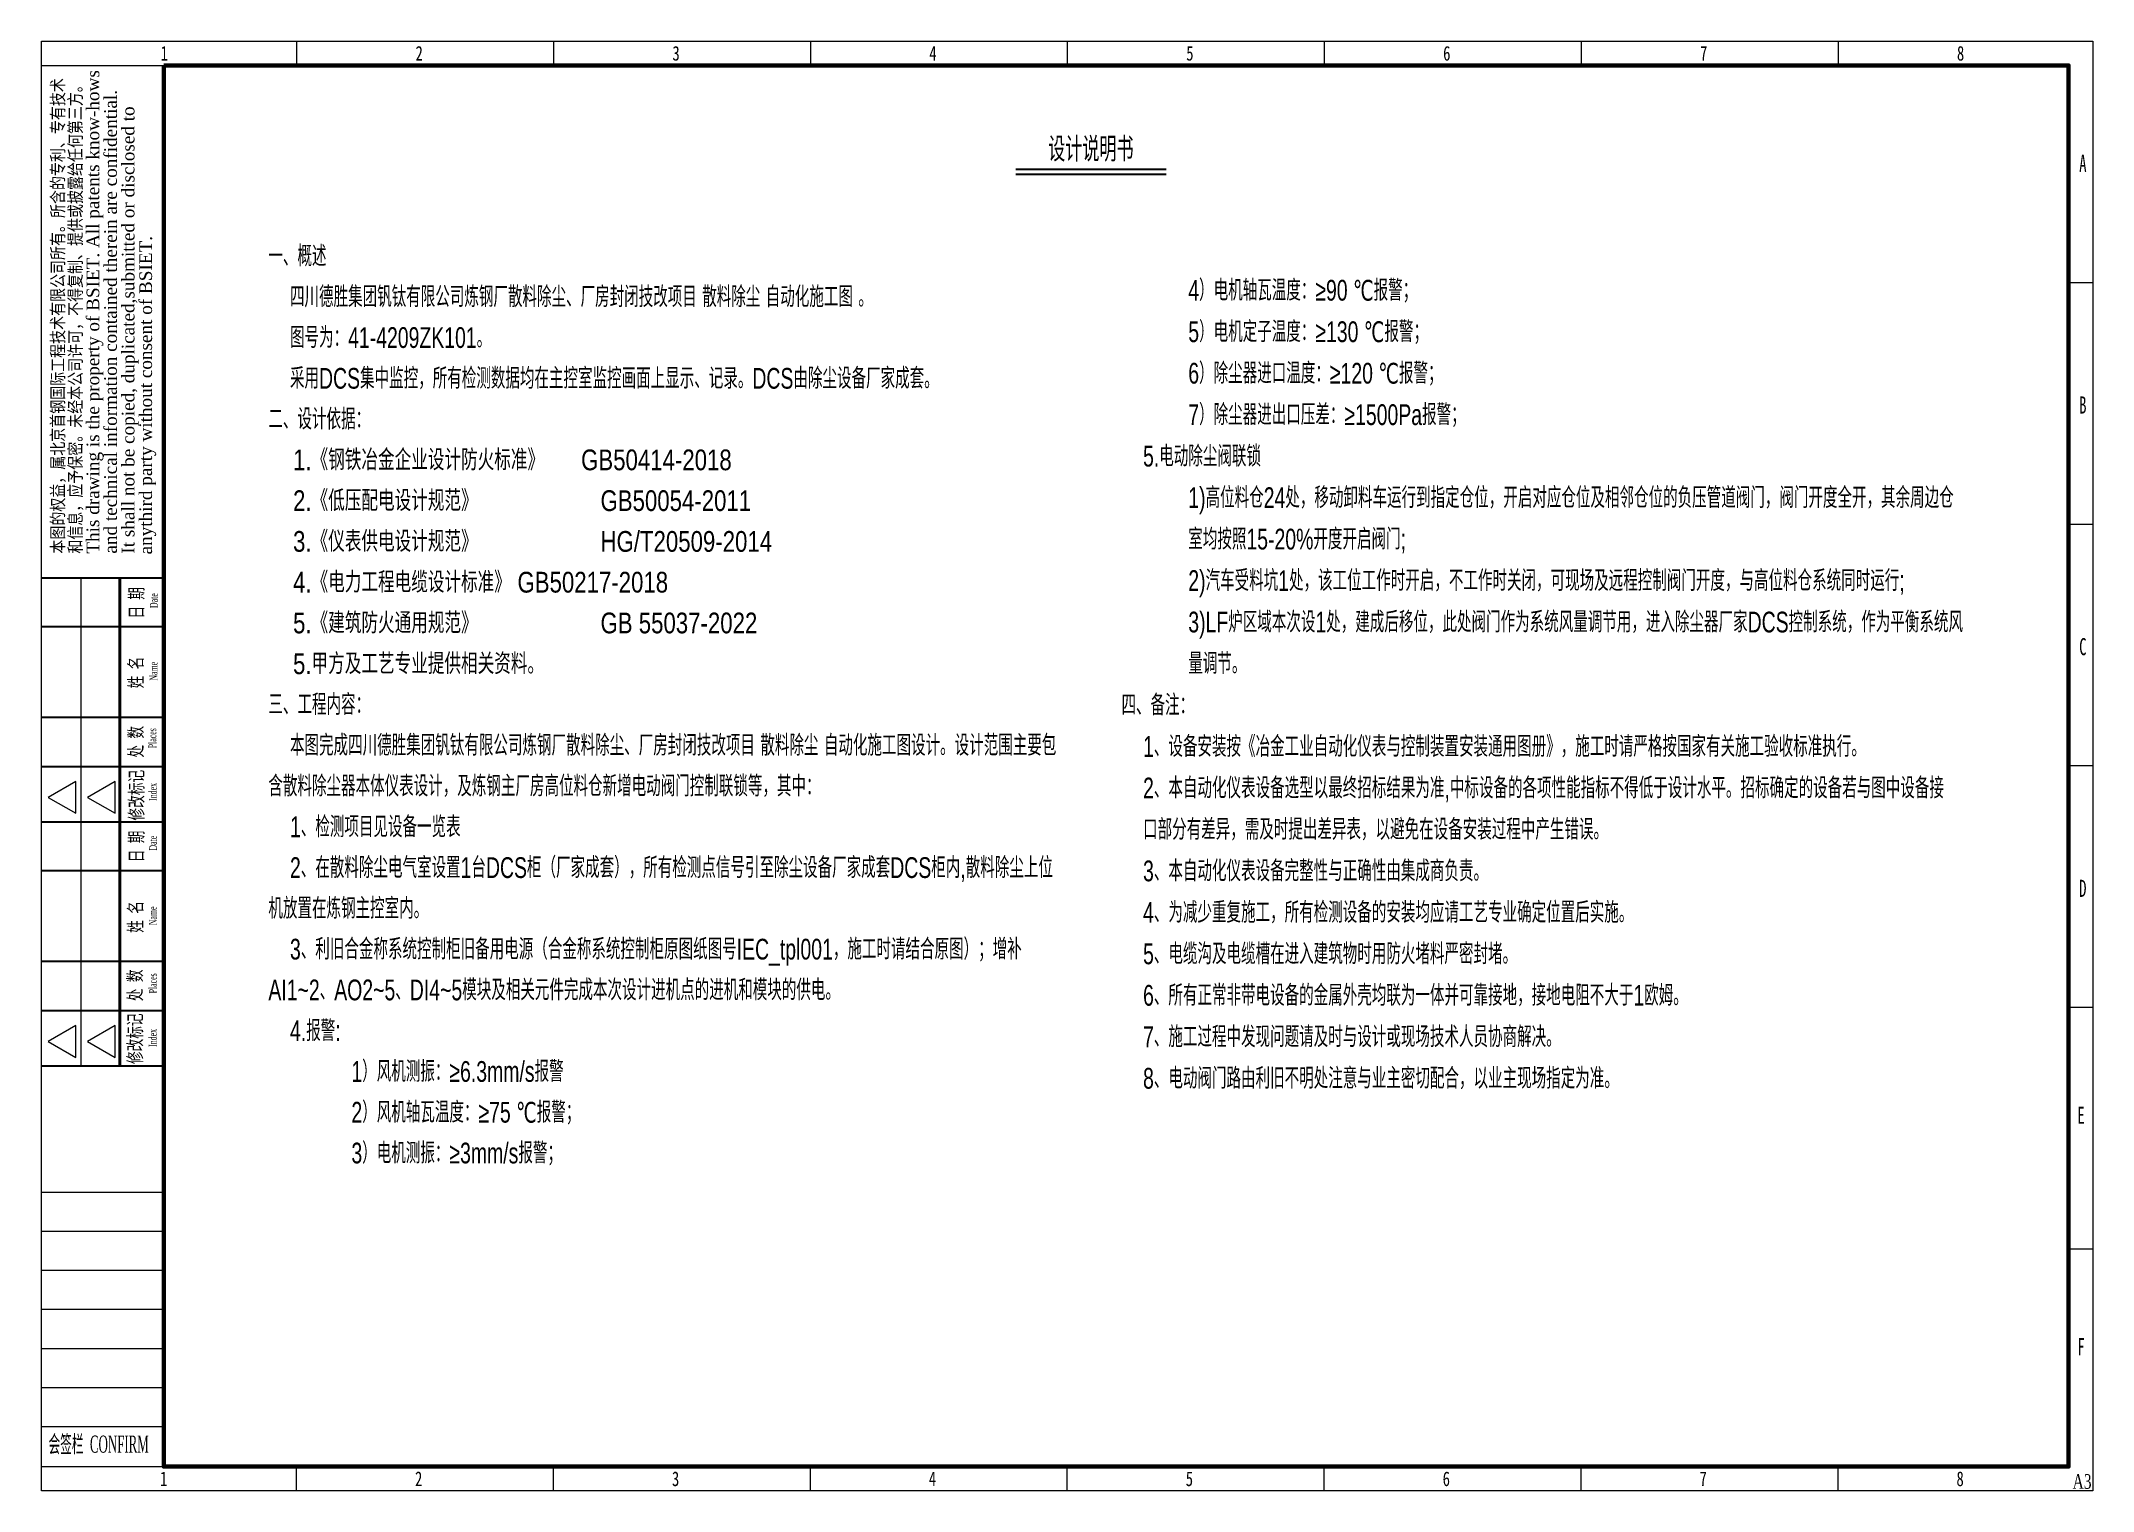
# Model space of a CAD drawing. Header units: millimetres. Extents: x -705761 to 1364679, y -410401 to 446404.
# Drawn here: x -705761 to -663749, y 286314 to 316014 of the extents above; entities that cross this region are included whole.
import ezdxf
from ezdxf.enums import TextEntityAlignment as Align

# ---------------------------------------------------------------- set-up
doc = ezdxf.new("R2010")
doc.units = ezdxf.units.MM
doc.layers.add('000自动化文字', color=7, linetype='Continuous', lineweight=35)
doc.layers.add('图框', color=7, linetype='Continuous', lineweight=13)
doc.layers.add('TK', color=7, linetype='Continuous')
doc.layers.add('模板-签名-公用', color=3, linetype='Continuous')
doc.styles.add('LZ-Roman', font='times.ttf')
doc.styles.add('Style-Times New Roman', font='times.ttf')
doc.styles.add('Style-仿宋_GB2312', font='')
doc.styles.add('宋体', font='', dxfattribs={"width": 0.7, "height": 2.5})
doc.styles.add('宋体_1', font='', dxfattribs={"width": 0.7, "height": 2.386364})
doc.styles.add('首钢设计院H5', font='ROS.shx', dxfattribs={"width": 0.7, "height": 5, "bigfont": 'HzTXT.shx'})
doc.styles.get('Style-仿宋_GB2312').set_extended_font_data('仿宋_GB2312')
doc.styles.get('宋体').set_extended_font_data('SimSun')
doc.styles.get('宋体_1').set_extended_font_data('SimSun')

msp = doc.modelspace()

# ---------------------------------------------------------------- texts
at = {"layer": '000自动化文字', "color": 7, "insert": (-684265.57, 313793.3), "char_height": 500, "attachment_point": 5, "line_spacing_factor": 0.6, "style": '首钢设计院H5'}
msp.add_mtext('\\H1x;\\W0.7;设计说明书', dxfattribs=at)
at = {"layer": '000自动化文字', "insert": (-701106.23, 311822.32), "char_height": 425, "width": 16113.9813, "attachment_point": 1, "line_spacing_factor": 1.178824, "style": '首钢设计院H5'}
msp.add_mtext('一、概述\\P    四川德胜集团钒钛有限公司炼钢厂散料除尘、厂房封闭技改项目 散料除尘 自动化施工图 。\\P\\pxt2.57142,67;    图号为：41-4209ZK101。\\P\\pql,t2.57142;    采用DCS集中{\\C7;监控}，所有检测数据均在主控室监控画面上显示、记录。DCS由除尘设备厂家成套。\\P\\pq*,tz;{\\C0;二、设计依据：    \\P\\W0.8;    1.《钢铁冶金企业设计防火标准》      GB50414-2018\\P    2.《低压配电设计规范》^I^IGB50054-2011 \\P\\pt0.02571,0.09,0.67;    3.《仪表供电设计规范》^I^IHG/T20509-2014 \\P    4.《电力工程电缆设计标准》^IGB50217-2018\\P    5.《建筑防火通用规范》 ^I^IGB 55037-2022\\P\\pql,t2.57142;    5.甲方及工艺专业提供相关资料。}\\P\\pq*,tz;三、{\\C0;工程内容：    \\P\\pql,t2.57142;    本图完成}四川德胜集团钒钛有限公司炼钢厂散料除尘、厂房封闭技改项目 散料除尘 自动化施工图{\\C0;设计。设计范围主要包含散料除尘器本体仪表设计，及炼钢主厂房高位料仓新增电动阀门控制联锁等，其\\C7;中}：\\P\\pq*,tz;{\\C7;    1、检测项目见设备一览表\\P\\pt48.8;    2、在散料除尘电气室设置1台DCS柜（厂家成套），所有检测点信号引至除尘设备厂家成套DCS柜内,散料除尘上位机放置在炼钢主控室内。\\P\\ptz;    3、利旧合金称系统控制柜旧备用电源（合金称系统控制柜原图纸图号IEC_tpl001，施工时请结合原图）；增补AI1~2、AO2~5、DI4~5模块及相关元件完成本次设计进机点的进机和模块的供电。\\P\\pt48.8;}    4.报警:\\P\\ptz;{\\C7;^I1）风机测振：≥6.3mm/s报警^I\\P^I2）风机轴瓦温度：≥75 ℃报警；\\P^I3）电机测振：≥3mm/s报警；\\P^I\\P^I}', dxfattribs=at)
at = {"layer": '000自动化文字', "insert": (-683971.46, 311120.93), "char_height": 425, "attachment_point": 1, "line_spacing_factor": 1.199141, "style": '首钢设计院H5'}
msp.add_mtext_dynamic_manual_height_columns('^I{\\C7;4）电机轴瓦温度：≥90 ℃报警；\\P^I5）电机定子温度：≥130 ℃报警；}\\P^I6）除尘器进口温度：≥120 ℃报警；    \\P^I7）除尘器进出口压差：≥1500Pa报警；{\\H0.99999x;\\C0;\\P       5.电动除尘阀联锁\\P^I1)高位料仓24处，移动卸料车运行到指定仓位，开启对应仓位及相邻仓位的负压管道阀门，阀门开度全开，其余周边仓\\P^I室均按照15-20%开度开启阀门;\\P^I2)汽车受料坑1处，该工位工作时开启，不工作时关闭，可现场及远程控制阀门开度，与高位料仓系统同时运行;\\P^I3)LF炉区域本次设1处，建成后移位，此处阀门作为系统风量调节用，进入除尘器厂家DCS控制系统，作为平衡系统风\\P^I量调节。\\P   四、备注：\\P       1、}设备安装按《冶金工业自动化仪表与控制装置安装通用图册》，施工时请严格按国家有关施工验收标准执行。{\\H0.99999x;\\C0;\\P       2、本自动化仪表设备选型以最终招标结果为准,\\C7;中标设备的各项性能指标不得低于设计水平\\C0;。招标确定的设备若与图中设备接\\P       口部分有差异，需及时提出差异表，以避免在设备安装过程中产生错误。\\H0.99996x;\\C7;\\P\\H1.00004x;\\C0;       \\H0.99999x;3、本自动化仪表设备完整性与正确性由集成商负责。\\P\\H1.00001x;       \\H0.99999x;4、为减少重复施工，所有检测设备的安装均应请工艺专业确定位置后实施。\\P\\H1.00001x;       \\H0.99999x;5、电缆沟及电缆槽在进入建筑物时用防火堵料严密封堵。\\P\\H1.00001x;       \\H0.99999x;6、\\H1.00002x;\\C256;所有正常非带电设备的金属外壳均联为一体并可靠接地，接地电阻不大于1欧姆。 \\H0.99998x;\\C0;\\P\\H1.00001x;       \\H0.99999x;7、施工过程中发现问题请及时与设计或现场技术人员协商解决。\\P\\H1.00002x;\\C7;       8\\H0.99998x;\\C0;、电动阀门\\H1.00002x;\\C7;路由利旧不明处注意与业主密切配合，以业主现场指定为准。}', width=17576.3718, gutter_width=25, heights=[0], dxfattribs=at)

# ---------------------------------------------------------------- blocks, each defined once
blk = doc.blocks.new('BSIET_通用图框_A3_1')
at = {"layer": '图框', "color": 7, "linetype": 'Continuous', "lineweight": 25}
for p, q in [((-367.8, 297), (-367.8, 292)), ((-315.2, 297), (-315.2, 292)), ((-262.6, 297), (-262.6, 292)), ((-210, 297), (-210, 292)), ((-157.4, 297), (-157.4, 292)), ((-104.8, 297), (-104.8, 292)), ((-52.2, 297), (-52.2, 292)), ((0, 247.5), (-5, 247.5)), ((0, 198), (-5, 198)), ((-420, 187), (-395, 187)), ((-412, 187), (-412, 87)), ((0, 148.5), (-5, 148.5)), ((-413.03, 145.32), (-418.65, 142.07)), ((-413.03, 138.82), (-413.03, 145.32)), ((-404.96, 145.32), (-410.58, 142.07)), ((-404.96, 138.82), (-404.96, 145.32)), ((-418.65, 142.07), (-413.03, 138.82)), ((-410.58, 142.07), (-404.96, 138.82)), ((0, 99), (-5, 99)), ((-413.03, 95.32), (-418.65, 92.07)), ((-413.03, 88.82), (-413.03, 95.32)), ((-404.96, 95.32), (-410.58, 92.07)), ((-404.96, 88.82), (-404.96, 95.32)), ((-418.65, 92.07), (-413.03, 88.82)), ((-410.58, 92.07), (-404.96, 88.82)), ((0, 49.5), (-5, 49.5)), ((-367.8, 0), (-367.8, 5)), ((-315.2, 0), (-315.2, 5)), ((-262.6, 0), (-262.6, 5)), ((-210, 0), (-210, 5)), ((-157.4, 0), (-157.4, 5)), ((-104.8, 0), (-104.8, 5)), ((-52.2, 0), (-52.2, 5))]:
    blk.add_line(p, q, dxfattribs=at)
at = {"layer": '图框', "color": 7, "linetype": 'Continuous', "lineweight": 20}
for p, q in [((-420, 292), (-395, 292)), ((-420, 292), (-395, 292)), ((-420, 292), (-395, 292)), ((-420, 292), (-395, 292)), ((-420, 187), (-395, 187)), ((-420, 187), (-395, 187)), ((-420.12, 61.21), (-395.12, 61.21)), ((-420, 61.21), (-395, 61.21)), ((-420, 61.21), (-395, 61.21)), ((-420, 61.21), (-395, 61.21)), ((-420.02, 53.21), (-395.02, 53.21)), ((-420.02, 53.21), (-395.02, 53.21)), ((-420.02, 53.21), (-395.02, 53.21)), ((-420, 53.21), (-395, 53.21)), ((-420, 45.21), (-395, 45.21)), ((-420, 37.21), (-395, 37.21)), ((-420, 29.21), (-395, 29.21)), ((-420, 21.21), (-395, 21.21)), ((-420, 13.21), (-395, 13.21)), ((-420, 5), (-395, 5))]:
    blk.add_line(p, q, dxfattribs=at)
at = {"layer": '图框', "color": 7, "linetype": 'Continuous', "lineweight": 35}
for p, q in [((-395, 187), (-420, 187)), ((-395, 187), (-420, 187)), ((-394.92, 177), (-420, 177)), ((-394.92, 158.45), (-420, 158.45)), ((-395.06, 148.35), (-420, 148.35)), ((-395, 137), (-420, 137)), ((-395, 137), (-420, 137)), ((-394.92, 127), (-420, 127)), ((-394.92, 108.45), (-420, 108.45)), ((-395.06, 98.35), (-420, 98.35)), ((-395, 87), (-420, 87))]:
    blk.add_line(p, q, dxfattribs=at)
at = {"layer": '图框', "color": 7, "linetype": 'Continuous', "lineweight": 50}
blk.add_line((-404, 187), (-404, 87), dxfattribs=at)
at = {"layer": '图框', "lineweight": 25}
blk.add_lwpolyline([(-420, 297), (0, 297), (0, 0), (-420, 0)], close=True, dxfattribs=at)
at = {"layer": '图框', "lineweight": 100}
blk.add_lwpolyline([(-395, 292), (-5, 292), (-5, 5), (-395, 5)], close=True, dxfattribs=at)
at = {"layer": 'TK', "style": '宋体_1', "width": 0.7, "flags": 3}
for tag, p in [('LZCO_NGZBS-W50-H30-D10_T7', (-43.87, 279.75)), ('LZCO_NJN-W50-H30-D10_T7', (-42.73, 248.65))]:
    blk.add_attdef(tag, text='', height=3, dxfattribs=at).set_placement(p, align=Align.MIDDLE_CENTER)
at = {"layer": 'TK', "style": '宋体', "width": 0.7, "flags": 3}
for tag, p in [('LZHQ_N会签6_T6_H6', (-407.25, 57.08)), ('LZHQ_N会签5_T6_H6', (-407.25, 49.08)), ('LZHQ_N会签4_T6_H6', (-407.25, 41.08)), ('LZHQ_N会签3_T6_H6', (-407.25, 33.08)), ('LZHQ_N会签2_T6_H6', (-407.25, 25.08)), ('LZHQ_N会签1_T6_H6', (-407.25, 17.08))]:
    blk.add_attdef(tag, text='', height=2.5, dxfattribs=at).set_placement(p, align=Align.MIDDLE)
at = {"layer": '图框', "color": 7, "linetype": 'Continuous', "lineweight": 25}
for s, height, style, width, p in [('1', 3, 'Style-仿宋_GB2312', 0.733334, (-394.89, 294.49)), ('2', 3, 'Style-仿宋_GB2312', 0.733334, (-342.7, 294.49)), ('3', 3, 'Style-仿宋_GB2312', 0.733334, (-290.1, 294.49)), ('4', 3, 'Style-仿宋_GB2312', 0.733334, (-237.5, 294.49)), ('5', 3, 'Style-仿宋_GB2312', 0.733334, (-184.9, 294.49)), ('6', 3, 'Style-仿宋_GB2312', 0.733334, (-132.3, 294.49)), ('7', 3, 'Style-仿宋_GB2312', 0.733334, (-79.7, 294.49)), ('8', 3, 'Style-仿宋_GB2312', 0.733334, (-27.1, 294.49)), ('A', 3.5, 'Style-仿宋_GB2312', 0.628572, (-2.07, 271.95)), ('B', 3.5, 'Style-仿宋_GB2312', 0.628572, (-2.07, 222.45)), ('C', 3.5, 'Style-仿宋_GB2312', 0.628572, (-2.07, 172.95)), ('D', 3.5, 'Style-仿宋_GB2312', 0.628572, (-2.07, 123.45)), ('E', 3.5, 'Style-仿宋_GB2312', 0.628572, (-2.43, 76.97)), ('F', 3.5, 'Style-仿宋_GB2312', 0.628572, (-2.43, 29.56)), ('1', 3, 'Style-仿宋_GB2312', 0.733334, (-395, 2.5)), ('2', 3, 'Style-仿宋_GB2312', 0.733334, (-342.8, 2.5)), ('3', 3, 'Style-仿宋_GB2312', 0.733334, (-290.2, 2.5)), ('4', 3, 'Style-仿宋_GB2312', 0.733334, (-237.6, 2.5)), ('5', 3, 'Style-仿宋_GB2312', 0.733334, (-185, 2.5)), ('6', 3, 'Style-仿宋_GB2312', 0.733334, (-132.4, 2.5)), ('7', 3, 'Style-仿宋_GB2312', 0.733334, (-79.8, 2.5)), ('8', 3, 'Style-仿宋_GB2312', 0.733334, (-27.2, 2.5)), ('A3', 3, 'Style-Times New Roman', 0.7, (-2.23, 1.95))]:
    blk.add_text(s, height=height, dxfattribs=dict(at, style=style, width=width)).set_placement(p, align=Align.MIDDLE_CENTER)
at = {"layer": '图框', "color": 7, "linetype": 'Continuous', "lineweight": 20, "style": 'LZ-Roman'}
for s, p in [('This drawing is the property of BSIET. All patents know-hows', (-410.8, 192)), ('and technical information contained therein are confidential.', (-407.2, 192)), ('It shall not be copied, duplicated,submitted or disclosed to ', (-403.6, 192))]:
    blk.add_text(s, height=2.6, rotation=90, dxfattribs=at).set_placement(p, align=Align.TOP_LEFT)
at = {"layer": '图框', "color": 7, "linetype": 'Continuous', "lineweight": 20, "style": 'Style-仿宋_GB2312', "width": 0.807692}
blk.add_text('本图的权益，属北京首钢国际工程技术有限公司所有。所含的专利、专有技术', height=2.6, rotation=90, dxfattribs=at).set_placement((-418, 192), align=Align.TOP_LEFT)
at = {"layer": '图框', "color": 7, "linetype": 'Continuous'}
for s, height, style, width, p in [('和信息，应予保密。未经本公司许可，不得复制、提供或披露给任何第三方。', 2.6, 'Style-仿宋_GB2312', 0.807692, (-411.8, 192)), ('Name', 1.6, 'Style-Times New Roman', 0.55, (-396.29, 165.99)), ('Places', 1.6, 'Style-Times New Roman', 0.55, (-396.54, 152.12)), ('Index', 1.6, 'Style-Times New Roman', 0.55, (-396.43, 141.36)), ('Name', 1.6, 'Style-Times New Roman', 0.55, (-396.44, 115.88)), ('Places', 1.6, 'Style-Times New Roman', 0.55, (-396.43, 101.92)), ('Index', 1.6, 'Style-Times New Roman', 0.55, (-396.46, 90.97))]:
    blk.add_text(s, height=height, rotation=90, dxfattribs=dict(at, style=style, width=width)).set_placement(p)
at = {"layer": '图框', "color": 7, "linetype": 'Continuous', "style": 'LZ-Roman'}
blk.add_text('anythird party without consent of BSIET.', height=2.6, rotation=90, dxfattribs=at).set_placement((-397.4, 191.84))
at = {"layer": '图框', "color": 7, "linetype": 'Continuous', "lineweight": 20, "style": 'Style-仿宋_GB2312', "width": 0.678571}
for s, p in [('日 期', (-399.21, 178.68)), ('姓 名', (-399.32, 164.4)), ('处 数', (-399.32, 150.23)), ('修改标记', (-399.21, 137.34)), ('日 期', (-399.21, 128.79)), ('姓 名', (-399.38, 114.34)), ('处 数', (-399.49, 100.34)), ('修改标记', (-399.49, 87.45))]:
    blk.add_text(s, height=2.8, rotation=90, dxfattribs=at).set_placement(p)
at = {"layer": '图框', "color": 7, "linetype": 'Continuous', "lineweight": 25, "style": 'Style-Times New Roman', "width": 0.55}
for p in [(-396.24, 180.85), (-396.4, 131.18)]:
    blk.add_text('Date', height=1.6, rotation=90, dxfattribs=at).set_placement(p)
at = {"layer": '图框', "color": 7, "linetype": 'Continuous', "style": 'Style-Times New Roman', "width": 0.5}
blk.add_text('会签栏  CONFIRM', height=3.5, dxfattribs=at).set_placement((-418.59, 7.85))
at = {"layer": '模板-签名-公用', "style": '宋体', "width": 0.7, "flags": 3}
blk.add_attdef('LZFRAME', (-40.91, 2.06), '', height=3, dxfattribs=at)
at = {"layer": '模板-签名-公用', "style": '宋体', "width": 0.7}
blk.add_attdef('LZTQINS', text='', height=2, dxfattribs=at).set_placement((-5, 5), align=Align.MIDDLE)

# ---------------------------------------------------------------- linework, layer by layer
at = {"layer": '000自动化文字', "color": 7}
for p, q in [((-685804.94, 313389.19), (-682726.2, 313389.19)), ((-685804.94, 313286.82), (-682726.2, 313286.82))]:
    msp.add_line(p, q, dxfattribs=at)

# ---------------------------------------------------------------- block references
at = {"layer": '图框', "xscale": 100, "yscale": 100, "zscale": 100}
msp.add_blockref('BSIET_通用图框_A3_1', (-663748.84, 286313.64), dxfattribs=at)

msp.set_redraw_order([(e.dxf.handle, doc.entitydb.next_handle()) for e in msp.query("TEXT MTEXT ATTDEF DIMENSION ARC_DIMENSION")])  # texts and dimensions are drawn at this point

doc.saveas('drawing.dxf')
